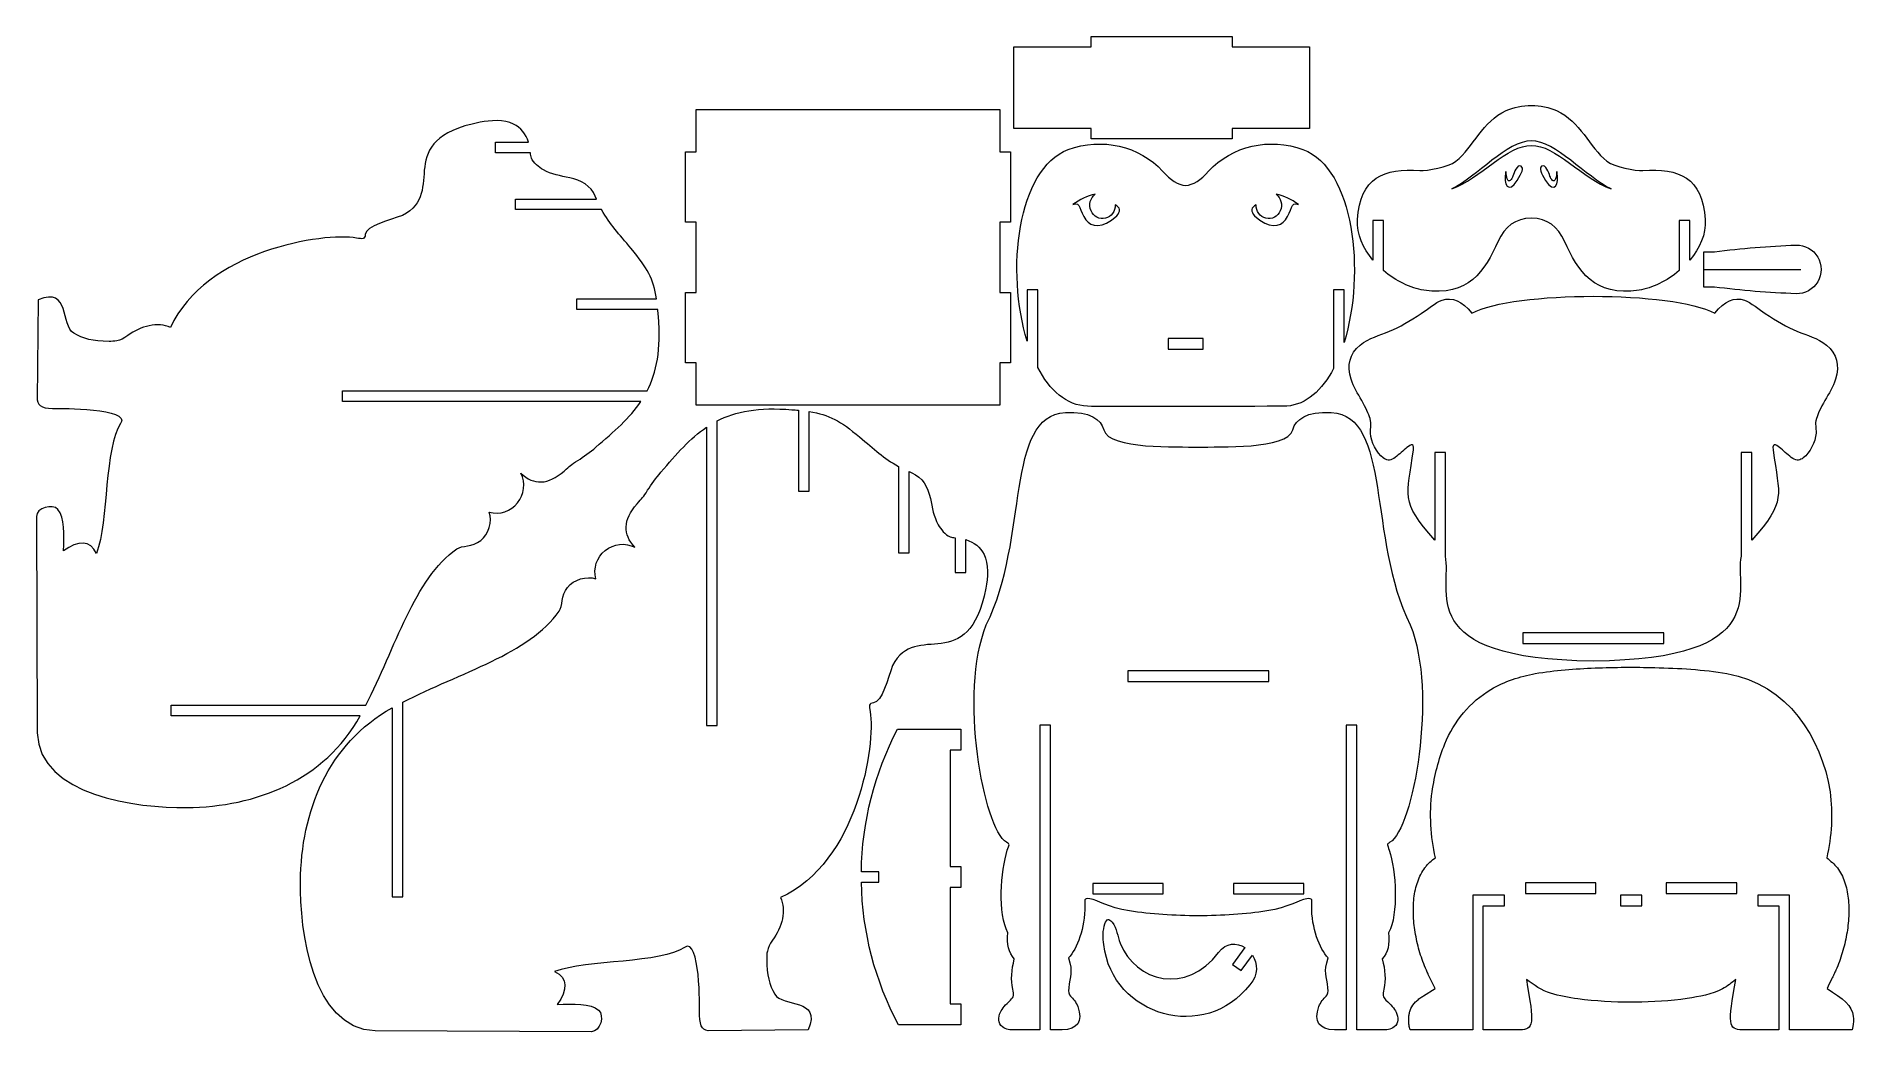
# Model space of a CAD drawing. Header units: millimetres. Extents: x -258 to 258, y -135 to 151.
import ezdxf

# ---------------------------------------------------------------- set-up
doc = ezdxf.new("R2010")
doc.units = ezdxf.units.MM
doc.header["$MEASUREMENT"] = 0
doc.layers.add('Camada 1', color=7, linetype='Continuous')

msp = doc.modelspace()

# ---------------------------------------------------------------- linework, layer by layer
at = {"layer": 'Camada 1', "color": 250, "lineweight": 20}
for points, knots in [([(41.5484, 122.0478), (41.5484, 122.0478), (81.5484, 122.0478), (81.5484, 122.0478), (81.5484, 122.0478), (81.5484, 122.0478), (81.5484, 125.0478), (81.5484, 125.0478), (81.5484, 125.0478), (81.5484, 125.0478), (103.5484, 125.0478), (103.5484, 125.0478), (103.5484, 125.0478), (103.5484, 125.0478), (103.5484, 148.2075), (103.5484, 148.2075), (103.5484, 148.2075), (103.5484, 148.2075), (81.5484, 148.2075), (81.5484, 148.2075), (81.5484, 148.2075), (81.5484, 148.2075), (81.5484, 151.2075), (81.5484, 151.2075), (81.5484, 151.2075), (81.5484, 151.2075), (41.5484, 151.2075), (41.5484, 151.2075), (41.5484, 151.2075), (41.5484, 151.2075), (41.5484, 148.2075), (41.5484, 148.2075), (41.5484, 148.2075), (41.5484, 148.2075), (19.5484, 148.2075), (19.5484, 148.2075), (19.5484, 148.2075), (19.5484, 148.2075), (19.5484, 125.0478), (19.5484, 125.0478), (19.5484, 125.0478), (19.5484, 125.0478), (41.5484, 125.0478), (41.5484, 125.0478), (41.5484, 125.0478), (41.5484, 125.0478), (41.5484, 122.0478), (41.5484, 122.0478)], [0, 0, 0, 0, 0.07692308, 0.07692308, 0.07692308, 0.07692308, 0.15384615, 0.15384615, 0.15384615, 0.15384615, 0.23076923, 0.23076923, 0.23076923, 0.23076923, 0.30769231, 0.30769231, 0.30769231, 0.30769231, 0.38461538, 0.38461538, 0.38461538, 0.38461538, 0.46153846, 0.46153846, 0.46153846, 0.46153846, 0.53846154, 0.53846154, 0.53846154, 0.53846154, 0.61538462, 0.61538462, 0.61538462, 0.61538462, 0.69230769, 0.69230769, 0.69230769, 0.69230769, 0.76923077, 0.76923077, 0.76923077, 0.76923077, 0.84615385, 0.84615385, 0.84615385, 0.84615385, 1, 1, 1, 1]), ([(-70.647, 98.4143), (-70.647, 98.4143), (-70.647, 78.4143), (-70.647, 78.4143), (-70.647, 78.4143), (-70.647, 78.4143), (-73.647, 78.4143), (-73.647, 78.4143), (-73.647, 78.4143), (-73.647, 78.4143), (-73.647, 58.4143), (-73.647, 58.4143), (-73.647, 58.4143), (-73.647, 58.4143), (-70.647, 58.4143), (-70.647, 58.4143), (-70.647, 58.4143), (-70.647, 58.4143), (-70.647, 46.4143), (-70.647, 46.4143), (-70.647, 46.4143), (-70.647, 46.4143), (15.6348, 46.4143), (15.6348, 46.4143), (15.6348, 46.4143), (15.6348, 46.4143), (15.6348, 58.4143), (15.6348, 58.4143), (15.6348, 58.4143), (15.6348, 58.4143), (18.6348, 58.4143), (18.6348, 58.4143), (18.6348, 58.4143), (18.6348, 58.4143), (18.6348, 78.4143), (18.6348, 78.4143), (18.6348, 78.4143), (18.6348, 78.4143), (15.6348, 78.4143), (15.6348, 78.4143), (15.6348, 78.4143), (15.6348, 78.4143), (15.6348, 98.4143), (15.6348, 98.4143), (15.6348, 98.4143), (15.6348, 98.4143), (18.6348, 98.4143), (18.6348, 98.4143), (18.6348, 98.4143), (18.6348, 98.4143), (18.6348, 118.4143), (18.6348, 118.4143), (18.6348, 118.4143), (18.6348, 118.4143), (15.6348, 118.4143), (15.6348, 118.4143), (15.6348, 118.4143), (15.6348, 118.4143), (15.6348, 130.4143), (15.6348, 130.4143), (15.6348, 130.4143), (15.6348, 130.4143), (-70.647, 130.4143), (-70.647, 130.4143), (-70.647, 130.4143), (-70.647, 130.4143), (-70.647, 118.4143), (-70.647, 118.4143), (-70.647, 118.4143), (-70.647, 118.4143), (-73.647, 118.4143), (-73.647, 118.4143), (-73.647, 118.4143), (-73.647, 118.4143), (-73.647, 98.4143), (-73.647, 98.4143), (-73.647, 98.4143), (-73.647, 98.4143), (-70.647, 98.4143), (-70.647, 98.4143)], [0, 0, 0, 0, 0.04761905, 0.04761905, 0.04761905, 0.04761905, 0.0952381, 0.0952381, 0.0952381, 0.0952381, 0.14285714, 0.14285714, 0.14285714, 0.14285714, 0.19047619, 0.19047619, 0.19047619, 0.19047619, 0.23809524, 0.23809524, 0.23809524, 0.23809524, 0.28571429, 0.28571429, 0.28571429, 0.28571429, 0.33333333, 0.33333333, 0.33333333, 0.33333333, 0.38095238, 0.38095238, 0.38095238, 0.38095238, 0.42857143, 0.42857143, 0.42857143, 0.42857143, 0.47619048, 0.47619048, 0.47619048, 0.47619048, 0.52380952, 0.52380952, 0.52380952, 0.52380952, 0.57142857, 0.57142857, 0.57142857, 0.57142857, 0.61904762, 0.61904762, 0.61904762, 0.61904762, 0.66666667, 0.66666667, 0.66666667, 0.66666667, 0.71428571, 0.71428571, 0.71428571, 0.71428571, 0.76190476, 0.76190476, 0.76190476, 0.76190476, 0.80952381, 0.80952381, 0.80952381, 0.80952381, 0.85714286, 0.85714286, 0.85714286, 0.85714286, 0.9047619, 0.9047619, 0.9047619, 0.9047619, 1, 1, 1, 1]), ([(208.5808, 84.6631), (208.5808, 84.6631), (208.5808, 98.9212), (208.5808, 98.9212), (208.5808, 98.9212), (208.5808, 98.9212), (211.5808, 98.9212), (211.5808, 98.9212), (211.5808, 98.9212), (211.5808, 98.9212), (211.5808, 87.6481), (211.5808, 87.6481), (211.5808, 87.6481), (214.3949, 90.9675), (216.209, 94.9645), (215.9439, 99.1467), (215.9439, 99.1467), (215.2478, 111.1138), (208.4194, 113.8476), (198.2237, 113.1318), (198.2237, 113.1318), (196.132, 112.985), (190.2092, 113.9996), (188.0406, 115.7263), (188.0406, 115.7263), (182.9799, 119.756), (180.4935, 127.0504), (173.7596, 130.1174), (173.7596, 130.1174), (171.6387, 131.0835), (169.1066, 131.5642), (166.5776, 131.5532), (166.5776, 131.5532), (164.0486, 131.5642), (161.5165, 131.0835), (159.3956, 130.1174), (159.3956, 130.1174), (152.6617, 127.0504), (150.1753, 119.756), (145.1146, 115.7263), (145.1146, 115.7263), (142.946, 113.9996), (137.0232, 112.985), (134.9315, 113.1318), (134.9315, 113.1318), (124.7358, 113.8476), (117.9074, 111.1138), (117.2113, 99.1467), (117.2113, 99.1467), (116.9462, 94.9643), (118.7605, 90.9672), (121.5748, 87.6476), (121.5748, 87.6476), (121.5748, 87.6476), (121.5748, 98.9212), (121.5748, 98.9212), (121.5748, 98.9212), (121.5748, 98.9212), (124.5748, 98.9212), (124.5748, 98.9212), (124.5748, 98.9212), (124.5748, 98.9212), (124.5748, 84.6628), (124.5748, 84.6628), (124.5748, 84.6628), (128.0831, 81.6954), (132.3074, 79.6469), (136.005, 79.0841), (136.005, 79.0841), (148.7216, 77.1485), (153.3063, 84.5135), (157.1625, 93.0066), (157.1625, 93.0066), (159.0535, 97.1715), (162.0457, 99.5034), (166.5776, 99.5414), (166.5776, 99.5414), (171.1095, 99.5034), (174.1017, 97.1715), (175.9927, 93.0066), (175.9927, 93.0066), (179.8489, 84.5135), (184.4336, 77.1485), (197.1502, 79.0841), (197.1502, 79.0841), (200.8479, 79.647), (205.0724, 81.6956), (208.5808, 84.6631)], [0, 0, 0, 0, 0.04347826, 0.04347826, 0.04347826, 0.04347826, 0.08695652, 0.08695652, 0.08695652, 0.08695652, 0.13043478, 0.13043478, 0.13043478, 0.13043478, 0.17391304, 0.17391304, 0.17391304, 0.17391304, 0.2173913, 0.2173913, 0.2173913, 0.2173913, 0.26086957, 0.26086957, 0.26086957, 0.26086957, 0.30434783, 0.30434783, 0.30434783, 0.30434783, 0.34782609, 0.34782609, 0.34782609, 0.34782609, 0.39130435, 0.39130435, 0.39130435, 0.39130435, 0.43478261, 0.43478261, 0.43478261, 0.43478261, 0.47826087, 0.47826087, 0.47826087, 0.47826087, 0.52173913, 0.52173913, 0.52173913, 0.52173913, 0.56521739, 0.56521739, 0.56521739, 0.56521739, 0.60869565, 0.60869565, 0.60869565, 0.60869565, 0.65217391, 0.65217391, 0.65217391, 0.65217391, 0.69565217, 0.69565217, 0.69565217, 0.69565217, 0.73913043, 0.73913043, 0.73913043, 0.73913043, 0.7826087, 0.7826087, 0.7826087, 0.7826087, 0.82608696, 0.82608696, 0.82608696, 0.82608696, 0.86956522, 0.86956522, 0.86956522, 0.86956522, 0.91304348, 0.91304348, 0.91304348, 0.91304348, 1, 1, 1, 1]), ([(-122.0157, 101.978), (-122.0157, 101.978), (-97.4995, 101.978), (-97.4995, 101.978), (-97.4995, 101.978), (-95.143, 97.6561), (-92.6234, 95.1612), (-89.1088, 90.9193), (-89.1088, 90.9193), (-84.5509, 85.4181), (-82.8219, 82.3484), (-81.926, 76.6146), (-81.926, 76.6146), (-81.926, 76.6146), (-104.5531, 76.6146), (-104.5531, 76.6146), (-104.5531, 76.6146), (-104.5531, 76.6146), (-104.5531, 73.6146), (-104.5531, 73.6146), (-104.5531, 73.6146), (-104.5531, 73.6146), (-81.5495, 73.6146), (-81.5495, 73.6146), (-81.5495, 73.6146), (-81.487, 72.9966), (-81.4289, 72.3492), (-81.3736, 71.6684), (-81.3736, 71.6684), (-80.6091, 62.2642), (-81.8674, 55.7358), (-84.5852, 50.4549), (-84.5852, 50.4549), (-84.5852, 50.4549), (-171.14, 50.4549), (-171.14, 50.4549), (-171.14, 50.4549), (-171.14, 50.4549), (-171.14, 47.4549), (-171.14, 47.4549), (-171.14, 47.4549), (-171.14, 47.4549), (-86.3649, 47.4549), (-86.3649, 47.4549), (-86.3649, 47.4549), (-89.5316, 42.7615), (-93.9602, 38.9343), (-99.1406, 34.4988), (-99.1406, 34.4988), (-100.8036, 33.075), (-102.6109, 31.7557), (-104.272, 30.7339), (-104.272, 30.7339), (-106.2984, 29.4872), (-106.4093, 29.1909), (-108.1343, 27.7085), (-108.1343, 27.7085), (-112.7141, 23.7731), (-116.8147, 23.5778), (-120.4357, 27.1239), (-120.4357, 27.1239), (-119.0762, 24.3629), (-119.4439, 21.0576), (-121.376, 18.6672), (-121.376, 18.6672), (-123.308, 16.277), (-126.4497, 15.2398), (-129.4143, 16.0146), (-129.4143, 16.0146), (-128.5304, 13.4204), (-129.6148, 9.7067), (-131.8482, 7.9617), (-131.8482, 7.9617), (-134.2113, 6.1152), (-137.1318, 6.643), (-138.621, 5.5968), (-138.621, 5.5968), (-150.7205, -2.9039), (-156.0651, -22.4613), (-164.4799, -38.8267), (-164.4799, -38.8267), (-164.4799, -38.8267), (-219.7388, -38.8267), (-219.7388, -38.8267), (-219.7388, -38.8267), (-219.7388, -38.8267), (-219.7388, -41.8267), (-219.7388, -41.8267), (-219.7388, -41.8267), (-219.7388, -41.8267), (-166.0806, -41.8267), (-166.0806, -41.8267), (-166.0806, -41.8267), (-176.2903, -60.2236), (-195.6259, -67.6797), (-215.3845, -67.8848), (-215.3845, -67.8848), (-229.3822, -68.03), (-257.0422, -64.7686), (-257.8721, -46.658), (-257.8721, -46.658), (-257.8721, -46.658), (-258.0737, 14.7965), (-258.0737, 14.7965), (-258.0737, 14.7965), (-258.0469, 17.3353), (-253.474, 18.4983), (-251.9841, 16.8078), (-251.9841, 16.8078), (-250.0355, 14.5966), (-250.0872, 9.4441), (-250.3984, 5.0699), (-250.3984, 5.0699), (-246.2061, 7.9853), (-242.7547, 8.2259), (-240.953, 4.2683), (-240.953, 4.2683), (-237.6399, 13.5568), (-238.6847, 34.6722), (-234.126, 41.1859), (-234.126, 41.1859), (-230.9632, 45.7052), (-251.944, 45.4955), (-252.0643, 45.4994), (-252.0643, 45.4994), (-256.0937, 45.3782), (-257.6062, 46.0501), (-257.7946, 47.915), (-257.7946, 47.915), (-257.7946, 47.915), (-257.5472, 76.3718), (-257.5472, 76.3718), (-257.5472, 76.3718), (-248.366, 80.2115), (-251.1618, 69), (-247.4287, 66.8589), (-247.4287, 66.8589), (-244.7337, 65.3133), (-242.1958, 64.5194), (-237.3459, 64.5489), (-237.3459, 64.5489), (-236.2614, 64.5555), (-234.3724, 64.4799), (-232.1117, 66.1775), (-232.1117, 66.1775), (-228.5114, 68.8809), (-223.4784, 70.2612), (-219.9748, 68.447), (-219.9748, 68.447), (-210.0702, 90.4278), (-176.2474, 95.5835), (-167.1779, 93.911), (-167.1779, 93.911), (-165.3782, 93.5791), (-164.7584, 93.5593), (-164.6399, 94.9189), (-164.6399, 94.9189), (-164.4342, 97.2838), (-157.6745, 99.0684), (-154.0558, 100.3035), (-154.0558, 100.3035), (-141.1384, 106.8867), (-157.5006, 121.788), (-132.0539, 126.7929), (-132.0539, 126.7929), (-129.1393, 127.3661), (-125.2381, 127.6178), (-122.5013, 126.2711), (-122.5013, 126.2711), (-120.4354, 125.2546), (-119.033, 123.478), (-118.2962, 121.1087), (-118.2962, 121.1087), (-118.2962, 121.1087), (-127.6643, 121.1087), (-127.6643, 121.1087), (-127.6643, 121.1087), (-127.6643, 121.1087), (-127.6643, 118.1087), (-127.6643, 118.1087), (-127.6643, 118.1087), (-127.6643, 118.1087), (-117.7423, 118.1087), (-117.7423, 118.1087), (-117.7423, 118.1087), (-117.6866, 117.579), (-117.6256, 117.1085), (-117.4586, 116.6414), (-117.4586, 116.6414), (-116.9571, 115.2378), (-115.3143, 113.9827), (-114.0542, 113.2689), (-114.0542, 113.2689), (-111.7512, 111.9643), (-109.224, 111.5934), (-106.5676, 111.0339), (-106.5676, 111.0339), (-103.3312, 110.3523), (-100.578, 108.7604), (-99.3113, 105.7638), (-99.3113, 105.7638), (-99.3113, 105.7638), (-98.9713, 104.978), (-98.9713, 104.978), (-98.9713, 104.978), (-98.9713, 104.978), (-122.0157, 104.978), (-122.0157, 104.978), (-122.0157, 104.978), (-122.0157, 104.978), (-122.0157, 101.978), (-122.0157, 101.978)], [0, 0, 0, 0, 0.01851852, 0.01851852, 0.01851852, 0.01851852, 0.03703704, 0.03703704, 0.03703704, 0.03703704, 0.05555556, 0.05555556, 0.05555556, 0.05555556, 0.07407407, 0.07407407, 0.07407407, 0.07407407, 0.09259259, 0.09259259, 0.09259259, 0.09259259, 0.11111111, 0.11111111, 0.11111111, 0.11111111, 0.12962963, 0.12962963, 0.12962963, 0.12962963, 0.14814815, 0.14814815, 0.14814815, 0.14814815, 0.16666667, 0.16666667, 0.16666667, 0.16666667, 0.18518519, 0.18518519, 0.18518519, 0.18518519, 0.2037037, 0.2037037, 0.2037037, 0.2037037, 0.22222222, 0.22222222, 0.22222222, 0.22222222, 0.24074074, 0.24074074, 0.24074074, 0.24074074, 0.25925926, 0.25925926, 0.25925926, 0.25925926, 0.27777778, 0.27777778, 0.27777778, 0.27777778, 0.2962963, 0.2962963, 0.2962963, 0.2962963, 0.31481481, 0.31481481, 0.31481481, 0.31481481, 0.33333333, 0.33333333, 0.33333333, 0.33333333, 0.35185185, 0.35185185, 0.35185185, 0.35185185, 0.37037037, 0.37037037, 0.37037037, 0.37037037, 0.38888889, 0.38888889, 0.38888889, 0.38888889, 0.40740741, 0.40740741, 0.40740741, 0.40740741, 0.42592593, 0.42592593, 0.42592593, 0.42592593, 0.44444444, 0.44444444, 0.44444444, 0.44444444, 0.46296296, 0.46296296, 0.46296296, 0.46296296, 0.48148148, 0.48148148, 0.48148148, 0.48148148, 0.5, 0.5, 0.5, 0.5, 0.51851852, 0.51851852, 0.51851852, 0.51851852, 0.53703704, 0.53703704, 0.53703704, 0.53703704, 0.55555556, 0.55555556, 0.55555556, 0.55555556, 0.57407407, 0.57407407, 0.57407407, 0.57407407, 0.59259259, 0.59259259, 0.59259259, 0.59259259, 0.61111111, 0.61111111, 0.61111111, 0.61111111, 0.62962963, 0.62962963, 0.62962963, 0.62962963, 0.64814815, 0.64814815, 0.64814815, 0.64814815, 0.66666667, 0.66666667, 0.66666667, 0.66666667, 0.68518519, 0.68518519, 0.68518519, 0.68518519, 0.7037037, 0.7037037, 0.7037037, 0.7037037, 0.72222222, 0.72222222, 0.72222222, 0.72222222, 0.74074074, 0.74074074, 0.74074074, 0.74074074, 0.75925926, 0.75925926, 0.75925926, 0.75925926, 0.77777778, 0.77777778, 0.77777778, 0.77777778, 0.7962963, 0.7962963, 0.7962963, 0.7962963, 0.81481481, 0.81481481, 0.81481481, 0.81481481, 0.83333333, 0.83333333, 0.83333333, 0.83333333, 0.85185185, 0.85185185, 0.85185185, 0.85185185, 0.87037037, 0.87037037, 0.87037037, 0.87037037, 0.88888889, 0.88888889, 0.88888889, 0.88888889, 0.90740741, 0.90740741, 0.90740741, 0.90740741, 0.92592593, 0.92592593, 0.92592593, 0.92592593, 0.94444444, 0.94444444, 0.94444444, 0.94444444, 0.96296296, 0.96296296, 0.96296296, 0.96296296, 1, 1, 1, 1]), ([(26.3756, 79.188), (26.3756, 79.188), (26.3756, 57.1702), (26.3756, 57.1702), (26.3756, 57.1702), (29.7409, 50.6854), (34.4933, 46.3373), (40.515, 46.1143), (40.515, 46.1143), (43.717, 45.9958), (95.5548, 46.0541), (97.0774, 46.1598), (97.0774, 46.1598), (102.7049, 46.5503), (107.1737, 50.6977), (110.3819, 56.8451), (110.3819, 56.8451), (110.3819, 56.8451), (110.3819, 79.188), (110.3819, 79.188), (110.3819, 79.188), (110.3819, 79.188), (113.3819, 79.188), (113.3819, 79.188), (113.3819, 79.188), (113.3819, 79.188), (113.3819, 64.277), (113.3819, 64.277), (113.3819, 64.277), (119.4879, 84.0544), (116.2522, 113.6188), (101.7064, 119.0385), (101.7064, 119.0385), (92.278, 122.5516), (81.4684, 120.0822), (74.9077, 112.9155), (74.9077, 112.9155), (72.6856, 110.371), (70.5092, 109.0148), (68.3783, 108.8465), (68.3783, 108.8465), (66.2475, 109.0148), (64.071, 110.3709), (61.8489, 112.9153), (61.8489, 112.9153), (55.2879, 120.0818), (44.4786, 122.5507), (35.0501, 119.0373), (35.0501, 119.0373), (20.5043, 113.6171), (17.2693, 84.3878), (23.3756, 64.6185), (23.3756, 64.6185), (23.3756, 64.6185), (23.3756, 79.188), (23.3756, 79.188), (23.3756, 79.188), (23.3756, 79.188), (26.3756, 79.188), (26.3756, 79.188)], [0, 0, 0, 0, 0.0625, 0.0625, 0.0625, 0.0625, 0.125, 0.125, 0.125, 0.125, 0.1875, 0.1875, 0.1875, 0.1875, 0.25, 0.25, 0.25, 0.25, 0.3125, 0.3125, 0.3125, 0.3125, 0.375, 0.375, 0.375, 0.375, 0.4375, 0.4375, 0.4375, 0.4375, 0.5, 0.5, 0.5, 0.5, 0.5625, 0.5625, 0.5625, 0.5625, 0.625, 0.625, 0.625, 0.625, 0.6875, 0.6875, 0.6875, 0.6875, 0.75, 0.75, 0.75, 0.75, 0.8125, 0.8125, 0.8125, 0.8125, 0.875, 0.875, 0.875, 0.875, 1, 1, 1, 1]), ([(189.2129, 107.8858), (181.2774, 110.7302), (173.2115, 120.4427), (166.5776, 120.2047), (166.5776, 120.2047), (159.9437, 120.4427), (151.8778, 110.7302), (143.9423, 107.8858), (143.9423, 107.8858), (151.0831, 111.2388), (159.7431, 121.5963), (166.5776, 121.4798), (166.5776, 121.4798), (173.4121, 121.5963), (182.0721, 111.2388), (189.2129, 107.8858)], [0, 0, 0, 0, 0.2, 0.2, 0.2, 0.2, 0.4, 0.4, 0.4, 0.4, 0.6, 0.6, 0.6, 0.6, 1, 1, 1, 1]), ([(163.6834, 114.3391), (164.4503, 113.7425), (163.9308, 112.4833), (162.5686, 110.2918), (162.5686, 110.2918), (160.108, 106.241), (158.4607, 109.1408), (159.3614, 112.8022), (159.3614, 112.8022), (159.4069, 111.9312), (159.5211, 111.236), (159.6897, 110.7607), (159.6897, 110.7607), (160.219, 109.2671), (161.0021, 110.7038), (161.3234, 111.5213), (161.3234, 111.5213), (161.6556, 112.3667), (162.4817, 114.9814), (163.6834, 114.3391)], [0, 0, 0, 0, 0.16666667, 0.16666667, 0.16666667, 0.16666667, 0.33333333, 0.33333333, 0.33333333, 0.33333333, 0.5, 0.5, 0.5, 0.5, 0.66666667, 0.66666667, 0.66666667, 0.66666667, 1, 1, 1, 1]), ([(173.7938, 112.8022), (174.6945, 109.1408), (173.0472, 106.241), (170.5866, 110.2918), (170.5866, 110.2918), (169.2244, 112.4833), (168.7049, 113.7425), (169.4718, 114.3391), (169.4718, 114.3391), (170.6735, 114.9814), (171.4996, 112.3667), (171.8318, 111.5213), (171.8318, 111.5213), (172.1531, 110.7038), (172.9362, 109.2671), (173.4655, 110.7607), (173.4655, 110.7607), (173.6341, 111.236), (173.7483, 111.9312), (173.7938, 112.8022)], [0, 0, 0, 0, 0.16666667, 0.16666667, 0.16666667, 0.16666667, 0.33333333, 0.33333333, 0.33333333, 0.33333333, 0.5, 0.5, 0.5, 0.5, 0.66666667, 0.66666667, 0.66666667, 0.66666667, 1, 1, 1, 1]), ([(48.789, 100.1979), (44.7591, 96.2947), (41.5037, 97.1384), (40.0486, 99.0894), (40.0486, 99.0894), (38.0937, 101.7101), (38.6454, 104.3326), (36.3564, 103.4226), (36.3564, 103.4226), (38.2838, 104.8837), (40.3858, 105.8699), (42.6621, 106.3809), (42.6621, 106.3809), (41.2811, 105.3059), (40.796, 103.3351), (41.5032, 101.6683), (41.5032, 101.6683), (42.2103, 100.0015), (43.9135, 99.1001), (45.5757, 99.5129), (45.5757, 99.5129), (47.238, 99.9258), (48.3994, 101.5384), (48.3529, 103.3692), (48.3529, 103.3692), (49.8236, 102.5711), (49.969, 101.514), (48.789, 100.1979)], [0, 0, 0, 0, 0.125, 0.125, 0.125, 0.125, 0.25, 0.25, 0.25, 0.25, 0.375, 0.375, 0.375, 0.375, 0.5, 0.5, 0.5, 0.5, 0.625, 0.625, 0.625, 0.625, 0.75, 0.75, 0.75, 0.75, 1, 1, 1, 1]), ([(100.4006, 103.4241), (98.1116, 104.334), (98.6634, 101.7115), (96.7085, 99.0907), (96.7085, 99.0907), (95.2536, 97.14), (91.9983, 96.2957), (87.9681, 100.1989), (87.9681, 100.1989), (86.788, 101.5149), (86.9335, 102.572), (88.4042, 103.3703), (88.4042, 103.3703), (88.3577, 101.5394), (89.5186, 99.9268), (91.1814, 99.514), (91.1814, 99.514), (92.8437, 99.1012), (94.5468, 100.0028), (95.2538, 101.6696), (95.2538, 101.6696), (95.9609, 103.3365), (95.4762, 105.3072), (94.0948, 106.3821), (94.0948, 106.3821), (96.3712, 105.8712), (98.4732, 104.8852), (100.4006, 103.4241)], [0, 0, 0, 0, 0.125, 0.125, 0.125, 0.125, 0.25, 0.25, 0.25, 0.25, 0.375, 0.375, 0.375, 0.375, 0.5, 0.5, 0.5, 0.5, 0.625, 0.625, 0.625, 0.625, 0.75, 0.75, 0.75, 0.75, 1, 1, 1, 1]), ([(215.573, 89.9928), (215.573, 89.9928), (215.573, 79.9928), (215.573, 79.9928), (215.573, 79.9928), (215.573, 79.9928), (218.573, 79.9928), (218.573, 79.9928), (218.573, 79.9928), (226.2652, 78.9818), (234.0022, 78.3488), (241.7564, 78.096), (241.7564, 78.096), (244.274, 78.014), (246.6363, 79.3103), (247.9193, 81.4779), (247.9193, 81.4779), (249.2024, 83.6455), (249.2024, 86.3401), (247.9194, 88.5077), (247.9194, 88.5077), (246.6363, 90.6753), (244.2741, 91.9716), (241.7564, 91.8896), (241.7564, 91.8896), (234.0022, 91.6368), (226.2652, 91.0038), (218.573, 89.9928), (218.573, 89.9928), (218.573, 89.9928), (215.573, 89.9928), (215.573, 89.9928)], [0, 0, 0, 0, 0.11111111, 0.11111111, 0.11111111, 0.11111111, 0.22222222, 0.22222222, 0.22222222, 0.22222222, 0.33333333, 0.33333333, 0.33333333, 0.33333333, 0.44444444, 0.44444444, 0.44444444, 0.44444444, 0.55555556, 0.55555556, 0.55555556, 0.55555556, 0.66666667, 0.66666667, 0.66666667, 0.66666667, 0.77777778, 0.77777778, 0.77777778, 0.77777778, 1, 1, 1, 1]), ([(247.4386, 38.4833), (247.5231, 40.2044), (247.021, 40.8339), (247.5615, 42.6283), (247.5615, 42.6283), (247.9517, 43.9246), (248.7447, 45.6342), (249.9395, 47.7574), (249.9395, 47.7574), (251.0852, 49.7932), (252.2457, 51.5051), (252.9706, 53.8271), (252.9706, 53.8271), (254.2031, 57.7751), (253.3473, 60.9897), (250.4029, 63.4706), (250.4029, 63.4706), (247.7419, 65.7128), (245.0349, 66.0891), (242.0129, 67.4187), (242.0129, 67.4187), (239.1862, 68.6621), (236.1917, 70.3362), (233.0304, 72.439), (233.0304, 72.439), (231.2795, 73.6034), (228.954, 75.6175), (227.1013, 76.2528), (227.1013, 76.2528), (224.2276, 77.2384), (221.4148, 76.0162), (218.6627, 72.5856), (218.6627, 72.5856), (212.6301, 75.7633), (198.3951, 77.3525), (184.16, 77.3525), (184.16, 77.3525), (169.9249, 77.3525), (155.6899, 75.7633), (149.6572, 72.5856), (149.6572, 72.5856), (146.9052, 76.0162), (144.0923, 77.2384), (141.2187, 76.2528), (141.2187, 76.2528), (139.3661, 75.6175), (137.0405, 73.6034), (135.2896, 72.439), (135.2896, 72.439), (132.1282, 70.3362), (129.1338, 68.6621), (126.3071, 67.4187), (126.3071, 67.4187), (123.2851, 66.0891), (120.578, 65.7128), (117.9171, 63.4706), (117.9171, 63.4706), (114.9727, 60.9897), (114.1168, 57.7751), (115.3495, 53.8271), (115.3495, 53.8271), (116.0743, 51.5051), (117.2348, 49.7932), (118.3804, 47.7574), (118.3804, 47.7574), (119.5753, 45.6342), (120.3683, 43.9246), (120.7585, 42.6283), (120.7585, 42.6283), (121.2991, 40.8339), (120.7968, 40.2044), (120.8813, 38.4833), (120.8813, 38.4833), (121.0076, 35.9066), (122.6245, 32.9531), (124.5265, 31.4565), (124.5265, 31.4565), (125.3669, 30.7949), (126.3186, 30.5501), (127.4771, 31.2713), (127.4771, 31.2713), (128.7106, 32.0391), (129.7083, 33.2194), (130.8877, 34.1185), (130.8877, 34.1185), (131.7418, 34.7698), (133.4247, 36.2776), (133.0872, 33.7409), (133.0872, 33.7409), (131.328, 20.5262), (129.1111, 19.2677), (139.16, 8.088), (139.16, 8.088), (139.16, 8.088), (139.16, 32.9669), (139.16, 32.9669), (139.16, 32.9669), (139.16, 32.9669), (142.16, 32.9669), (142.16, 32.9669), (142.16, 32.9669), (142.16, 32.9669), (142.16, 3.5187), (142.16, 3.5187), (142.16, 3.5187), (144.2423, -5.9212), (132.5563, -25.8166), (184.16, -26.2534), (184.16, -26.2534), (235.762, -25.8166), (224.0785, -5.9223), (226.1599, 3.5178), (226.1599, 3.5178), (226.1599, 3.5178), (226.1599, 32.9669), (226.1599, 32.9669), (226.1599, 32.9669), (226.1599, 32.9669), (229.1599, 32.9669), (229.1599, 32.9669), (229.1599, 32.9669), (229.1599, 32.9669), (229.1599, 8.0879), (229.1599, 8.0879), (229.1599, 8.0879), (239.2089, 19.2677), (236.9921, 20.5261), (235.2328, 33.7409), (235.2328, 33.7409), (234.8952, 36.2776), (236.5784, 34.7698), (237.4323, 34.1185), (237.4323, 34.1185), (238.6117, 33.2194), (239.6093, 32.0391), (240.8429, 31.2713), (240.8429, 31.2713), (242.0014, 30.5501), (242.9531, 30.7949), (243.7935, 31.4565), (243.7935, 31.4565), (245.6955, 32.9531), (247.3124, 35.9066), (247.4386, 38.4833)], [0, 0, 0, 0, 0.02702703, 0.02702703, 0.02702703, 0.02702703, 0.05405405, 0.05405405, 0.05405405, 0.05405405, 0.08108108, 0.08108108, 0.08108108, 0.08108108, 0.10810811, 0.10810811, 0.10810811, 0.10810811, 0.13513514, 0.13513514, 0.13513514, 0.13513514, 0.16216216, 0.16216216, 0.16216216, 0.16216216, 0.18918919, 0.18918919, 0.18918919, 0.18918919, 0.21621622, 0.21621622, 0.21621622, 0.21621622, 0.24324324, 0.24324324, 0.24324324, 0.24324324, 0.27027027, 0.27027027, 0.27027027, 0.27027027, 0.2972973, 0.2972973, 0.2972973, 0.2972973, 0.32432432, 0.32432432, 0.32432432, 0.32432432, 0.35135135, 0.35135135, 0.35135135, 0.35135135, 0.37837838, 0.37837838, 0.37837838, 0.37837838, 0.40540541, 0.40540541, 0.40540541, 0.40540541, 0.43243243, 0.43243243, 0.43243243, 0.43243243, 0.45945946, 0.45945946, 0.45945946, 0.45945946, 0.48648649, 0.48648649, 0.48648649, 0.48648649, 0.51351351, 0.51351351, 0.51351351, 0.51351351, 0.54054054, 0.54054054, 0.54054054, 0.54054054, 0.56756757, 0.56756757, 0.56756757, 0.56756757, 0.59459459, 0.59459459, 0.59459459, 0.59459459, 0.62162162, 0.62162162, 0.62162162, 0.62162162, 0.64864865, 0.64864865, 0.64864865, 0.64864865, 0.67567568, 0.67567568, 0.67567568, 0.67567568, 0.7027027, 0.7027027, 0.7027027, 0.7027027, 0.72972973, 0.72972973, 0.72972973, 0.72972973, 0.75675676, 0.75675676, 0.75675676, 0.75675676, 0.78378378, 0.78378378, 0.78378378, 0.78378378, 0.81081081, 0.81081081, 0.81081081, 0.81081081, 0.83783784, 0.83783784, 0.83783784, 0.83783784, 0.86486486, 0.86486486, 0.86486486, 0.86486486, 0.89189189, 0.89189189, 0.89189189, 0.89189189, 0.91891892, 0.91891892, 0.91891892, 0.91891892, 0.94594595, 0.94594595, 0.94594595, 0.94594595, 1, 1, 1, 1]), ([(63.3784, 65.3466), (63.3784, 65.3466), (73.3783, 65.3466), (73.3783, 65.3466), (73.3783, 65.3466), (73.3783, 65.3466), (73.3783, 62.3466), (73.3783, 62.3466), (73.3783, 62.3466), (73.3783, 62.3466), (63.3784, 62.3466), (63.3784, 62.3466), (63.3784, 62.3466), (63.3784, 62.3466), (63.3784, 65.3466), (63.3784, 65.3466)], [0, 0, 0, 0, 0.2, 0.2, 0.2, 0.2, 0.4, 0.4, 0.4, 0.4, 0.6, 0.6, 0.6, 0.6, 1, 1, 1, 1]), ([(-13.1906, 4.5046), (-13.1906, 4.5046), (-13.1906, 29.0208), (-13.1906, 29.0208), (-13.1906, 29.0208), (-17.5125, 31.3773), (-20.0074, 33.8969), (-24.2493, 37.4115), (-24.2493, 37.4115), (-29.7505, 41.9694), (-32.8202, 43.6984), (-38.554, 44.5943), (-38.554, 44.5943), (-38.554, 44.5943), (-38.554, 21.9672), (-38.554, 21.9672), (-38.554, 21.9672), (-38.554, 21.9672), (-41.554, 21.9672), (-41.554, 21.9672), (-41.554, 21.9672), (-41.554, 21.9672), (-41.554, 44.9708), (-41.554, 44.9708), (-41.554, 44.9708), (-42.172, 45.0333), (-42.8194, 45.0914), (-43.5002, 45.1467), (-43.5002, 45.1467), (-52.9044, 45.9112), (-59.4328, 44.6529), (-64.7137, 41.9351), (-64.7137, 41.9351), (-64.7137, 41.9351), (-64.7137, -44.6197), (-64.7137, -44.6197), (-64.7137, -44.6197), (-64.7137, -44.6197), (-67.7137, -44.6197), (-67.7137, -44.6197), (-67.7137, -44.6197), (-67.7137, -44.6197), (-67.7137, 40.1554), (-67.7137, 40.1554), (-67.7137, 40.1554), (-72.4071, 36.9887), (-76.2343, 32.5601), (-80.6698, 27.3797), (-80.6698, 27.3797), (-82.0936, 25.7167), (-83.4129, 23.9094), (-84.4347, 22.2483), (-84.4347, 22.2483), (-85.6814, 20.2219), (-85.9777, 20.111), (-87.4601, 18.386), (-87.4601, 18.386), (-91.3955, 13.8062), (-91.5908, 9.7056), (-88.0447, 6.0846), (-88.0447, 6.0846), (-90.8057, 7.4441), (-94.111, 7.0764), (-96.5014, 5.1443), (-96.5014, 5.1443), (-98.8916, 3.2123), (-99.9288, 0.0706), (-99.154, -2.894), (-99.154, -2.894), (-101.7482, -2.0101), (-105.4619, -3.0945), (-107.2069, -5.3279), (-107.2069, -5.3279), (-109.0534, -7.691), (-108.5256, -10.6115), (-109.5718, -12.1007), (-109.5718, -12.1007), (-118.0725, -24.2002), (-137.6299, -29.5448), (-153.9953, -37.9596), (-153.9953, -37.9596), (-153.9953, -37.9596), (-153.9953, -93.2185), (-153.9953, -93.2185), (-153.9953, -93.2185), (-153.9953, -93.2185), (-156.9953, -93.2185), (-156.9953, -93.2185), (-156.9953, -93.2185), (-156.9953, -93.2185), (-156.9953, -39.5603), (-156.9953, -39.5603), (-156.9953, -39.5603), (-175.3922, -49.77), (-182.8483, -69.1056), (-183.0534, -88.8642), (-183.0534, -88.8642), (-183.1986, -102.8619), (-179.9372, -130.5219), (-161.8266, -131.3518), (-161.8266, -131.3518), (-161.8266, -131.3518), (-100.3721, -131.5534), (-100.3721, -131.5534), (-100.3721, -131.5534), (-97.8333, -131.5266), (-96.6703, -126.9537), (-98.3608, -125.4638), (-98.3608, -125.4638), (-100.572, -123.5152), (-105.7245, -123.5669), (-110.0987, -123.8781), (-110.0987, -123.8781), (-107.1833, -119.6858), (-106.9427, -116.2344), (-110.9003, -114.4327), (-110.9003, -114.4327), (-101.6118, -111.1196), (-80.4964, -112.1644), (-73.9827, -107.6057), (-73.9827, -107.6057), (-69.4634, -104.4429), (-69.6731, -125.4237), (-69.6692, -125.544), (-69.6692, -125.544), (-69.7904, -129.5734), (-69.1185, -131.0859), (-67.2536, -131.2743), (-67.2536, -131.2743), (-67.2536, -131.2743), (-38.7968, -131.0269), (-38.7968, -131.0269), (-38.7968, -131.0269), (-34.9571, -121.8457), (-46.1686, -124.6415), (-48.3097, -120.9084), (-48.3097, -120.9084), (-49.8553, -118.2134), (-50.6492, -115.6755), (-50.6197, -110.8256), (-50.6197, -110.8256), (-50.6131, -109.7411), (-50.6887, -107.8521), (-48.9911, -105.5914), (-48.9911, -105.5914), (-46.2877, -101.9911), (-44.9074, -96.9581), (-46.7216, -93.4545), (-46.7216, -93.4545), (-24.7408, -83.5499), (-19.5851, -49.7271), (-21.2576, -40.6576), (-21.2576, -40.6576), (-21.5895, -38.8579), (-21.6093, -38.2381), (-20.2497, -38.1196), (-20.2497, -38.1196), (-17.8848, -37.9139), (-16.1002, -31.1542), (-14.8651, -27.5355), (-14.8651, -27.5355), (-8.2819, -14.6181), (6.6194, -30.9803), (11.6243, -5.5336), (11.6243, -5.5336), (12.1975, -2.619), (12.4492, 1.2822), (11.1025, 4.019), (11.1025, 4.019), (10.086, 6.0849), (8.3094, 7.4873), (5.9401, 8.2241), (5.9401, 8.2241), (5.9401, 8.2241), (5.9401, -1.144), (5.9401, -1.144), (5.9401, -1.144), (5.9401, -1.144), (2.9401, -1.144), (2.9401, -1.144), (2.9401, -1.144), (2.9401, -1.144), (2.9401, 8.778), (2.9401, 8.778), (2.9401, 8.778), (2.4104, 8.8337), (1.9399, 8.8947), (1.4728, 9.0617), (1.4728, 9.0617), (0.0692, 9.5632), (-1.1859, 11.206), (-1.8997, 12.4661), (-1.8997, 12.4661), (-3.2043, 14.7691), (-3.5752, 17.2963), (-4.1347, 19.9527), (-4.1347, 19.9527), (-4.8163, 23.1891), (-6.4082, 25.9423), (-9.4048, 27.209), (-9.4048, 27.209), (-9.4048, 27.209), (-10.1906, 27.549), (-10.1906, 27.549), (-10.1906, 27.549), (-10.1906, 27.549), (-10.1906, 4.5046), (-10.1906, 4.5046), (-10.1906, 4.5046), (-10.1906, 4.5046), (-13.1906, 4.5046), (-13.1906, 4.5046)], [0, 0, 0, 0, 0.01851852, 0.01851852, 0.01851852, 0.01851852, 0.03703704, 0.03703704, 0.03703704, 0.03703704, 0.05555556, 0.05555556, 0.05555556, 0.05555556, 0.07407407, 0.07407407, 0.07407407, 0.07407407, 0.09259259, 0.09259259, 0.09259259, 0.09259259, 0.11111111, 0.11111111, 0.11111111, 0.11111111, 0.12962963, 0.12962963, 0.12962963, 0.12962963, 0.14814815, 0.14814815, 0.14814815, 0.14814815, 0.16666667, 0.16666667, 0.16666667, 0.16666667, 0.18518519, 0.18518519, 0.18518519, 0.18518519, 0.2037037, 0.2037037, 0.2037037, 0.2037037, 0.22222222, 0.22222222, 0.22222222, 0.22222222, 0.24074074, 0.24074074, 0.24074074, 0.24074074, 0.25925926, 0.25925926, 0.25925926, 0.25925926, 0.27777778, 0.27777778, 0.27777778, 0.27777778, 0.2962963, 0.2962963, 0.2962963, 0.2962963, 0.31481481, 0.31481481, 0.31481481, 0.31481481, 0.33333333, 0.33333333, 0.33333333, 0.33333333, 0.35185185, 0.35185185, 0.35185185, 0.35185185, 0.37037037, 0.37037037, 0.37037037, 0.37037037, 0.38888889, 0.38888889, 0.38888889, 0.38888889, 0.40740741, 0.40740741, 0.40740741, 0.40740741, 0.42592593, 0.42592593, 0.42592593, 0.42592593, 0.44444444, 0.44444444, 0.44444444, 0.44444444, 0.46296296, 0.46296296, 0.46296296, 0.46296296, 0.48148148, 0.48148148, 0.48148148, 0.48148148, 0.5, 0.5, 0.5, 0.5, 0.51851852, 0.51851852, 0.51851852, 0.51851852, 0.53703704, 0.53703704, 0.53703704, 0.53703704, 0.55555556, 0.55555556, 0.55555556, 0.55555556, 0.57407407, 0.57407407, 0.57407407, 0.57407407, 0.59259259, 0.59259259, 0.59259259, 0.59259259, 0.61111111, 0.61111111, 0.61111111, 0.61111111, 0.62962963, 0.62962963, 0.62962963, 0.62962963, 0.64814815, 0.64814815, 0.64814815, 0.64814815, 0.66666667, 0.66666667, 0.66666667, 0.66666667, 0.68518519, 0.68518519, 0.68518519, 0.68518519, 0.7037037, 0.7037037, 0.7037037, 0.7037037, 0.72222222, 0.72222222, 0.72222222, 0.72222222, 0.74074074, 0.74074074, 0.74074074, 0.74074074, 0.75925926, 0.75925926, 0.75925926, 0.75925926, 0.77777778, 0.77777778, 0.77777778, 0.77777778, 0.7962963, 0.7962963, 0.7962963, 0.7962963, 0.81481481, 0.81481481, 0.81481481, 0.81481481, 0.83333333, 0.83333333, 0.83333333, 0.83333333, 0.85185185, 0.85185185, 0.85185185, 0.85185185, 0.87037037, 0.87037037, 0.87037037, 0.87037037, 0.88888889, 0.88888889, 0.88888889, 0.88888889, 0.90740741, 0.90740741, 0.90740741, 0.90740741, 0.92592593, 0.92592593, 0.92592593, 0.92592593, 0.94444444, 0.94444444, 0.94444444, 0.94444444, 0.96296296, 0.96296296, 0.96296296, 0.96296296, 1, 1, 1, 1]), ([(132.1923, -16.0191), (119.9025, 8.6746), (127.0258, 43.3294), (109.7374, 44.3367), (109.7374, 44.3367), (102.6991, 44.7468), (99.6307, 42.3999), (98.8165, 39.4402), (98.8165, 39.4402), (97.2194, 33.635), (77.7719, 34.8372), (71.9708, 34.4535), (71.9708, 34.4535), (66.1697, 34.8372), (46.7222, 33.635), (45.1251, 39.4402), (45.1251, 39.4402), (44.3109, 42.3999), (41.2424, 44.7468), (34.2041, 44.3367), (34.2041, 44.3367), (16.9157, 43.3294), (24.039, 8.6746), (11.7492, -16.0191), (11.7492, -16.0191), (3.8966, -35.2523), (10.9627, -73.9669), (17.5246, -77.7511), (17.5246, -77.7511), (18.5924, -78.3668), (18.2703, -78.3422), (17.723, -80.0273), (17.723, -80.0273), (15.8316, -85.8507), (15.0158, -98.2069), (17.9035, -103.433), (17.9035, -103.433), (17.5394, -106.6722), (18.1419, -109.1613), (19.7114, -110.9007), (19.7114, -110.9007), (18.9206, -113.9864), (18.6532, -116.8709), (19.2883, -119.4687), (19.2883, -119.4687), (19.67, -121.0297), (19.5381, -121.7786), (18.6629, -122.5601), (18.6629, -122.5601), (17.2151, -123.853), (16.2779, -124.9952), (15.7657, -126.0415), (15.7657, -126.0415), (15.0778, -127.4466), (14.9829, -129.1499), (16.3271, -130.1746), (16.3271, -130.1746), (17.3627, -130.964), (18.5293, -131.0585), (19.727, -131.0632), (19.727, -131.0632), (19.727, -131.0632), (26.9708, -131.0612), (26.9708, -131.0612), (26.9708, -131.0612), (26.9708, -131.0612), (26.9708, -44.4898), (26.9708, -44.4898), (26.9708, -44.4898), (26.9708, -44.4898), (29.9708, -44.4898), (29.9708, -44.4898), (29.9708, -44.4898), (29.9708, -44.4898), (29.9708, -131.0612), (29.9708, -131.0612), (29.9708, -131.0612), (29.9708, -131.0612), (33.312, -131.0585), (33.312, -131.0585), (33.312, -131.0585), (37.6937, -130.9382), (39.1781, -128.6629), (37.7654, -124.3846), (37.7654, -124.3846), (37.1761, -123.1638), (36.4675, -122.1884), (35.6395, -121.4582), (35.6395, -121.4582), (35.1991, -121.0236), (35.0381, -120.2488), (35.1572, -119.135), (35.1572, -119.135), (35.5389, -115.5645), (36.4063, -114.7828), (35.1227, -110.5804), (35.1227, -110.5804), (37.5028, -108.0249), (39.8147, -102.1258), (39.7698, -95.7597), (39.7698, -95.7597), (39.7598, -94.3447), (39.321, -93.4961), (41.1424, -93.81), (41.1424, -93.81), (43.7005, -94.2509), (46.165, -96.2409), (52.4591, -97.2255), (52.4591, -97.2255), (58.473, -98.166), (65.2219, -98.6362), (71.9708, -98.6362), (71.9708, -98.6362), (78.7197, -98.6362), (85.4686, -98.166), (91.4825, -97.2255), (91.4825, -97.2255), (97.7766, -96.2409), (100.2411, -94.2509), (102.7991, -93.81), (102.7991, -93.81), (104.6205, -93.4961), (104.1817, -94.3447), (104.1717, -95.7597), (104.1717, -95.7597), (104.1268, -102.1258), (106.4387, -108.0249), (108.8188, -110.5804), (108.8188, -110.5804), (107.5352, -114.7828), (108.4026, -115.5645), (108.7843, -119.135), (108.7843, -119.135), (108.9034, -120.2488), (108.7424, -121.0236), (108.302, -121.4582), (108.302, -121.4582), (107.474, -122.1884), (106.7654, -123.1638), (106.1761, -124.3846), (106.1761, -124.3846), (104.7634, -128.6629), (106.2478, -130.9382), (110.6295, -131.0585), (110.6295, -131.0585), (110.6295, -131.0585), (113.9707, -131.0612), (113.9707, -131.0612), (113.9707, -131.0612), (113.9707, -131.0612), (113.9707, -44.4898), (113.9707, -44.4898), (113.9707, -44.4898), (113.9707, -44.4898), (116.9707, -44.4898), (116.9707, -44.4898), (116.9707, -44.4898), (116.9707, -44.4898), (116.9707, -131.0612), (116.9707, -131.0612), (116.9707, -131.0612), (116.9707, -131.0612), (124.2145, -131.0632), (124.2145, -131.0632), (124.2145, -131.0632), (125.4122, -131.0585), (126.5788, -130.964), (127.6144, -130.1746), (127.6144, -130.1746), (128.9586, -129.1499), (128.8637, -127.4466), (128.1758, -126.0415), (128.1758, -126.0415), (127.6636, -124.9952), (126.7264, -123.853), (125.2786, -122.5601), (125.2786, -122.5601), (124.4034, -121.7786), (124.2715, -121.0297), (124.6532, -119.4687), (124.6532, -119.4687), (125.2883, -116.8709), (125.0209, -113.9864), (124.2301, -110.9007), (124.2301, -110.9007), (125.7996, -109.1613), (126.4021, -106.6722), (126.038, -103.433), (126.038, -103.433), (128.9257, -98.2069), (128.1099, -85.8507), (126.2185, -80.0273), (126.2185, -80.0273), (125.6712, -78.3422), (125.3491, -78.3668), (126.4169, -77.7511), (126.4169, -77.7511), (132.9788, -73.9669), (140.0449, -35.2523), (132.1923, -16.0191)], [0, 0, 0, 0, 0.01960784, 0.01960784, 0.01960784, 0.01960784, 0.03921569, 0.03921569, 0.03921569, 0.03921569, 0.05882353, 0.05882353, 0.05882353, 0.05882353, 0.07843137, 0.07843137, 0.07843137, 0.07843137, 0.09803922, 0.09803922, 0.09803922, 0.09803922, 0.11764706, 0.11764706, 0.11764706, 0.11764706, 0.1372549, 0.1372549, 0.1372549, 0.1372549, 0.15686275, 0.15686275, 0.15686275, 0.15686275, 0.17647059, 0.17647059, 0.17647059, 0.17647059, 0.19607843, 0.19607843, 0.19607843, 0.19607843, 0.21568627, 0.21568627, 0.21568627, 0.21568627, 0.23529412, 0.23529412, 0.23529412, 0.23529412, 0.25490196, 0.25490196, 0.25490196, 0.25490196, 0.2745098, 0.2745098, 0.2745098, 0.2745098, 0.29411765, 0.29411765, 0.29411765, 0.29411765, 0.31372549, 0.31372549, 0.31372549, 0.31372549, 0.33333333, 0.33333333, 0.33333333, 0.33333333, 0.35294118, 0.35294118, 0.35294118, 0.35294118, 0.37254902, 0.37254902, 0.37254902, 0.37254902, 0.39215686, 0.39215686, 0.39215686, 0.39215686, 0.41176471, 0.41176471, 0.41176471, 0.41176471, 0.43137255, 0.43137255, 0.43137255, 0.43137255, 0.45098039, 0.45098039, 0.45098039, 0.45098039, 0.47058824, 0.47058824, 0.47058824, 0.47058824, 0.49019608, 0.49019608, 0.49019608, 0.49019608, 0.50980392, 0.50980392, 0.50980392, 0.50980392, 0.52941176, 0.52941176, 0.52941176, 0.52941176, 0.54901961, 0.54901961, 0.54901961, 0.54901961, 0.56862745, 0.56862745, 0.56862745, 0.56862745, 0.58823529, 0.58823529, 0.58823529, 0.58823529, 0.60784314, 0.60784314, 0.60784314, 0.60784314, 0.62745098, 0.62745098, 0.62745098, 0.62745098, 0.64705882, 0.64705882, 0.64705882, 0.64705882, 0.66666667, 0.66666667, 0.66666667, 0.66666667, 0.68627451, 0.68627451, 0.68627451, 0.68627451, 0.70588235, 0.70588235, 0.70588235, 0.70588235, 0.7254902, 0.7254902, 0.7254902, 0.7254902, 0.74509804, 0.74509804, 0.74509804, 0.74509804, 0.76470588, 0.76470588, 0.76470588, 0.76470588, 0.78431373, 0.78431373, 0.78431373, 0.78431373, 0.80392157, 0.80392157, 0.80392157, 0.80392157, 0.82352941, 0.82352941, 0.82352941, 0.82352941, 0.84313725, 0.84313725, 0.84313725, 0.84313725, 0.8627451, 0.8627451, 0.8627451, 0.8627451, 0.88235294, 0.88235294, 0.88235294, 0.88235294, 0.90196078, 0.90196078, 0.90196078, 0.90196078, 0.92156863, 0.92156863, 0.92156863, 0.92156863, 0.94117647, 0.94117647, 0.94117647, 0.94117647, 0.96078431, 0.96078431, 0.96078431, 0.96078431, 1, 1, 1, 1]), ([(164.16, -18.2534), (164.16, -18.2534), (204.1599, -18.2534), (204.1599, -18.2534), (204.1599, -18.2534), (204.1599, -18.2534), (204.1599, -21.2534), (204.1599, -21.2534), (204.1599, -21.2534), (204.1599, -21.2534), (164.16, -21.2534), (164.16, -21.2534), (164.16, -21.2534), (164.16, -21.2534), (164.16, -18.2534), (164.16, -18.2534)], [0, 0, 0, 0, 0.2, 0.2, 0.2, 0.2, 0.4, 0.4, 0.4, 0.4, 0.6, 0.6, 0.6, 0.6, 1, 1, 1, 1]), ([(51.9708, -29.062), (51.9708, -29.062), (91.9708, -29.062), (91.9708, -29.062), (91.9708, -29.062), (91.9708, -29.062), (91.9708, -32.062), (91.9708, -32.062), (91.9708, -32.062), (91.9708, -32.062), (51.9708, -32.062), (51.9708, -32.062), (51.9708, -32.062), (51.9708, -32.062), (51.9708, -29.062), (51.9708, -29.062)], [0, 0, 0, 0, 0.2, 0.2, 0.2, 0.2, 0.4, 0.4, 0.4, 0.4, 0.6, 0.6, 0.6, 0.6, 1, 1, 1, 1]), ([(172.0442, -120.6203), (174.5585, -121.4055), (177.1697, -121.8778), (179.7793, -122.236), (179.7793, -122.236), (184.785, -122.923), (189.8533, -123.1657), (194.9058, -123.2111), (194.9058, -123.2111), (194.9058, -123.2111), (196.088, -123.1962), (196.088, -123.1962), (196.088, -123.1962), (201.0286, -123.116), (205.9852, -122.8441), (210.8726, -122.1158), (210.8726, -122.1158), (214.2932, -121.6061), (217.8114, -120.9745), (220.8809, -119.3811), (220.8809, -119.3811), (222.2399, -118.6757), (223.4159, -117.6612), (224.6457, -116.7488), (224.6457, -116.7488), (224.6457, -116.7488), (224.3041, -118.7675), (224.3041, -118.7675), (224.3041, -118.7675), (224.3041, -118.7675), (223.923, -121.0205), (223.923, -121.0205), (223.923, -121.0205), (222.2227, -131.0707), (223.2218, -131.0615), (228.1542, -131.0707), (228.1542, -131.0707), (228.1542, -131.0707), (236.9057, -131.0676), (236.9057, -131.0676), (236.9057, -131.0676), (236.9057, -131.0677), (236.9057, -107.5537), (236.9057, -95.7967), (236.9057, -95.7967), (236.9057, -95.7967), (230.9057, -95.7967), (230.9057, -95.7967), (230.9057, -95.7967), (230.9057, -95.7967), (230.9057, -92.7967), (230.9057, -92.7967), (230.9057, -92.7967), (230.9057, -92.7967), (236.9057, -92.7955), (236.9057, -92.7955), (236.9057, -92.7955), (236.9057, -92.7955), (239.9057, -92.7955), (239.9057, -92.7955), (239.9057, -92.7955), (239.9057, -92.7955), (239.9057, -131.0666), (239.9057, -131.0666), (239.9057, -131.0666), (239.9057, -131.0666), (257.7037, -131.0605), (257.7037, -131.0605), (257.7037, -131.0605), (257.7037, -131.0605), (257.9169, -130.0381), (257.9169, -130.0381), (257.9169, -130.0381), (258.0852, -129.231), (258.1185, -128.2438), (258.0148, -127.1435), (258.0148, -127.1435), (257.7327, -124.1504), (255.0422, -122.1255), (250.5499, -119.2816), (250.5499, -119.2816), (250.9853, -118.3882), (251.4208, -117.4948), (251.8592, -116.6029), (251.8592, -116.6029), (252.0784, -116.1569), (252.2984, -115.7113), (252.5138, -115.2635), (252.5138, -115.2635), (252.7026, -114.8713), (252.8879, -114.4773), (253.066, -114.08), (253.066, -114.08), (253.7837, -112.4784), (254.3825, -110.8228), (254.8876, -109.1402), (254.8876, -109.1402), (255.397, -107.4436), (255.811, -105.7196), (256.122, -103.9768), (256.122, -103.9768), (256.4314, -102.2433), (256.6389, -100.4913), (256.723, -98.7305), (256.723, -98.7305), (256.8042, -97.0323), (256.7706, -95.3259), (256.5735, -93.6402), (256.5735, -93.6402), (256.3874, -92.0478), (256.0554, -90.4738), (255.5294, -88.9443), (255.5294, -88.9443), (255.0455, -87.5371), (254.3973, -86.1675), (253.4885, -85.0167), (253.4885, -85.0167), (252.6355, -83.9367), (251.553, -83.0493), (250.4706, -82.1619), (250.4706, -82.1619), (251.905, -76.0127), (252.2304, -69.6569), (251.4313, -63.3928), (251.4313, -63.3928), (248.9974, -48.0494), (239.3693, -32.8508), (222.13, -29.8262), (222.13, -29.8262), (215.373, -28.6408), (208.4782, -28.2985), (201.6204, -28.1201), (201.6204, -28.1201), (195.9721, -27.9731), (190.3156, -28.0064), (184.67, -28.2375), (184.67, -28.2375), (178.9872, -28.4702), (173.2833, -28.8434), (167.6813, -29.8262), (167.6813, -29.8262), (163.2972, -30.5954), (158.9331, -32.0451), (155.1065, -34.3187), (155.1065, -34.3187), (152.158, -36.0706), (149.4689, -38.3548), (147.2716, -40.9881), (147.2716, -40.9881), (145.0789, -43.6158), (143.3218, -46.6411), (141.9973, -49.7967), (141.9973, -49.7967), (140.1824, -54.1203), (139.1154, -58.7599), (138.3804, -63.391), (138.3804, -63.391), (137.5809, -69.6552), (137.9062, -76.0119), (139.3409, -82.1619), (139.3409, -82.1619), (138.7587, -82.5392), (138.2195, -82.9641), (137.7136, -83.4433), (137.7136, -83.4433), (137.4607, -83.6829), (137.2172, -83.9354), (136.9857, -84.1975), (136.9857, -84.1975), (136.7543, -84.4596), (136.5335, -84.7327), (136.323, -85.0167), (136.323, -85.0167), (135.9019, -85.5848), (135.5213, -86.1973), (135.1786, -86.8581), (135.1786, -86.8581), (134.8359, -87.519), (134.5373, -88.2182), (134.282, -88.9443), (134.282, -88.9443), (134.0268, -89.6704), (133.8147, -90.4245), (133.6414, -91.2094), (133.6414, -91.2094), (133.4681, -91.9944), (133.3334, -92.8129), (133.2379, -93.6402), (133.2379, -93.6402), (133.0469, -95.2947), (133.0065, -97.0007), (133.0884, -98.7305), (133.0884, -98.7305), (133.1294, -99.5953), (133.2015, -100.4668), (133.3027, -101.3452), (133.3027, -101.3452), (133.4039, -102.2236), (133.5337, -103.1033), (133.6894, -103.9768), (133.6894, -103.9768), (134.0009, -105.7238), (134.4146, -107.4505), (134.9238, -109.1402), (134.9238, -109.1402), (135.1784, -109.9851), (135.4581, -110.8236), (135.7614, -111.6487), (135.7614, -111.6487), (136.0647, -112.4739), (136.3915, -113.2843), (136.7455, -114.08), (136.7455, -114.08), (136.7455, -114.08), (137.0161, -114.6741), (137.0161, -114.6741), (137.0161, -114.6741), (137.0161, -114.6741), (137.1553, -114.9691), (137.1553, -114.9691), (137.1553, -114.9691), (137.1553, -114.9691), (137.2259, -115.1161), (137.2259, -115.1161), (137.2259, -115.1161), (137.2259, -115.1161), (137.2615, -115.1895), (137.2615, -115.1895), (137.2615, -115.1895), (137.2615, -115.1895), (137.2793, -115.2261), (137.2793, -115.2261), (137.2793, -115.2261), (137.2793, -115.2261), (137.2976, -115.2635), (137.2976, -115.2635), (137.2976, -115.2635), (137.2976, -115.2635), (137.9523, -116.6029), (137.9523, -116.6029), (137.9523, -116.6029), (137.9523, -116.6029), (139.2615, -119.2816), (139.2615, -119.2816), (139.2615, -119.2816), (139.2615, -119.2816), (135.8924, -121.4145), (135.8924, -121.4145), (135.8924, -121.4145), (135.8924, -121.4145), (135.6818, -121.5478), (135.6818, -121.5478), (135.6818, -121.5478), (135.6818, -121.5478), (135.5765, -121.6144), (135.5765, -121.6144), (135.5765, -121.6144), (135.5765, -121.6144), (135.5238, -121.6478), (135.5238, -121.6478), (135.5238, -121.6478), (135.5238, -121.6478), (135.4975, -121.6644), (135.4975, -121.6644), (135.4975, -121.6644), (135.4975, -121.6644), (135.4729, -121.68), (135.4729, -121.68), (135.4729, -121.68), (135.4729, -121.68), (135.1861, -121.8679), (135.1861, -121.8679), (135.1861, -121.8679), (134.999, -121.9948), (134.8199, -122.1248), (134.6484, -122.2582), (134.6484, -122.2582), (134.3054, -122.525), (133.9925, -122.8054), (133.7067, -123.1023), (133.7067, -123.1023), (133.1353, -123.6963), (132.7013, -124.3226), (132.3812, -125.003), (132.3812, -125.003), (132.3012, -125.1732), (132.228, -125.348), (132.1643, -125.5209), (132.1643, -125.5209), (132.1006, -125.6937), (132.0439, -125.8707), (131.9955, -126.0479), (131.9955, -126.0479), (131.947, -126.225), (131.9064, -126.4038), (131.8733, -126.5859), (131.8733, -126.5859), (131.8733, -126.5859), (131.8292, -126.8617), (131.8292, -126.8617), (131.8292, -126.8617), (131.8292, -126.8617), (131.8115, -127.0017), (131.8115, -127.0017), (131.8115, -127.0017), (131.8115, -127.0017), (131.8037, -127.0724), (131.8037, -127.0724), (131.8037, -127.0724), (131.8037, -127.0724), (131.8001, -127.1079), (131.8001, -127.1079), (131.8001, -127.1079), (131.8001, -127.1079), (131.7983, -127.1257), (131.7983, -127.1257), (131.7983, -127.1257), (131.7983, -127.1257), (131.7975, -127.1346), (131.7975, -127.1346), (131.7975, -127.1346), (131.7975, -127.1346), (131.7966, -127.1435), (131.7966, -127.1435), (131.7966, -127.1435), (131.7449, -127.6923), (131.7271, -128.2132), (131.7437, -128.7045), (131.7437, -128.7045), (131.7603, -129.1957), (131.8104, -129.6342), (131.8946, -130.0381), (131.8946, -130.0381), (131.8946, -130.0381), (132.1078, -131.0605), (132.1078, -131.0605), (132.1078, -131.0605), (132.1078, -131.0605), (149.9058, -131.0667), (149.9058, -131.0667), (149.9058, -131.0667), (149.9058, -131.0667), (149.9058, -94.6455), (149.9058, -94.6455), (149.9058, -94.6455), (149.9058, -94.6455), (149.9058, -92.7955), (149.9058, -92.7955), (149.9058, -92.7955), (149.9058, -92.7955), (152.9058, -92.7967), (152.9058, -92.7967), (152.9058, -92.7967), (152.9058, -92.7967), (158.9058, -92.7967), (158.9058, -92.7967), (158.9058, -92.7967), (158.9058, -92.7967), (158.9058, -95.7967), (158.9058, -95.7967), (158.9058, -95.7967), (158.9058, -95.7967), (152.9058, -95.7967), (152.9058, -95.7967), (152.9058, -95.7967), (152.9058, -95.7967), (152.9058, -131.0677), (152.9058, -131.0677), (152.9058, -131.0677), (152.9058, -131.0677), (161.6573, -131.0707), (161.6573, -131.0707), (161.6573, -131.0707), (166.5897, -131.0615), (167.5888, -131.0707), (165.8885, -121.0205), (165.8885, -121.0205), (165.8885, -121.0205), (165.5073, -118.7675), (165.5073, -118.7675), (165.5073, -118.7675), (165.5073, -118.7675), (165.1658, -116.7488), (165.1658, -116.7488), (165.1658, -116.7488), (167.2787, -118.3165), (169.5328, -119.836), (172.0442, -120.6203)], [0, 0, 0, 0, 0.01020408, 0.01020408, 0.01020408, 0.01020408, 0.02040816, 0.02040816, 0.02040816, 0.02040816, 0.03061224, 0.03061224, 0.03061224, 0.03061224, 0.04081633, 0.04081633, 0.04081633, 0.04081633, 0.05102041, 0.05102041, 0.05102041, 0.05102041, 0.06122449, 0.06122449, 0.06122449, 0.06122449, 0.07142857, 0.07142857, 0.07142857, 0.07142857, 0.08163265, 0.08163265, 0.08163265, 0.08163265, 0.09183673, 0.09183673, 0.09183673, 0.09183673, 0.10204082, 0.10204082, 0.10204082, 0.10204082, 0.1122449, 0.1122449, 0.1122449, 0.1122449, 0.12244898, 0.12244898, 0.12244898, 0.12244898, 0.13265306, 0.13265306, 0.13265306, 0.13265306, 0.14285714, 0.14285714, 0.14285714, 0.14285714, 0.15306122, 0.15306122, 0.15306122, 0.15306122, 0.16326531, 0.16326531, 0.16326531, 0.16326531, 0.17346939, 0.17346939, 0.17346939, 0.17346939, 0.18367347, 0.18367347, 0.18367347, 0.18367347, 0.19387755, 0.19387755, 0.19387755, 0.19387755, 0.20408163, 0.20408163, 0.20408163, 0.20408163, 0.21428571, 0.21428571, 0.21428571, 0.21428571, 0.2244898, 0.2244898, 0.2244898, 0.2244898, 0.23469388, 0.23469388, 0.23469388, 0.23469388, 0.24489796, 0.24489796, 0.24489796, 0.24489796, 0.25510204, 0.25510204, 0.25510204, 0.25510204, 0.26530612, 0.26530612, 0.26530612, 0.26530612, 0.2755102, 0.2755102, 0.2755102, 0.2755102, 0.28571429, 0.28571429, 0.28571429, 0.28571429, 0.29591837, 0.29591837, 0.29591837, 0.29591837, 0.30612245, 0.30612245, 0.30612245, 0.30612245, 0.31632653, 0.31632653, 0.31632653, 0.31632653, 0.32653061, 0.32653061, 0.32653061, 0.32653061, 0.33673469, 0.33673469, 0.33673469, 0.33673469, 0.34693878, 0.34693878, 0.34693878, 0.34693878, 0.35714286, 0.35714286, 0.35714286, 0.35714286, 0.36734694, 0.36734694, 0.36734694, 0.36734694, 0.37755102, 0.37755102, 0.37755102, 0.37755102, 0.3877551, 0.3877551, 0.3877551, 0.3877551, 0.39795918, 0.39795918, 0.39795918, 0.39795918, 0.40816327, 0.40816327, 0.40816327, 0.40816327, 0.41836735, 0.41836735, 0.41836735, 0.41836735, 0.42857143, 0.42857143, 0.42857143, 0.42857143, 0.43877551, 0.43877551, 0.43877551, 0.43877551, 0.44897959, 0.44897959, 0.44897959, 0.44897959, 0.45918367, 0.45918367, 0.45918367, 0.45918367, 0.46938776, 0.46938776, 0.46938776, 0.46938776, 0.47959184, 0.47959184, 0.47959184, 0.47959184, 0.48979592, 0.48979592, 0.48979592, 0.48979592, 0.5, 0.5, 0.5, 0.5, 0.51020408, 0.51020408, 0.51020408, 0.51020408, 0.52040816, 0.52040816, 0.52040816, 0.52040816, 0.53061224, 0.53061224, 0.53061224, 0.53061224, 0.54081633, 0.54081633, 0.54081633, 0.54081633, 0.55102041, 0.55102041, 0.55102041, 0.55102041, 0.56122449, 0.56122449, 0.56122449, 0.56122449, 0.57142857, 0.57142857, 0.57142857, 0.57142857, 0.58163265, 0.58163265, 0.58163265, 0.58163265, 0.59183673, 0.59183673, 0.59183673, 0.59183673, 0.60204082, 0.60204082, 0.60204082, 0.60204082, 0.6122449, 0.6122449, 0.6122449, 0.6122449, 0.62244898, 0.62244898, 0.62244898, 0.62244898, 0.63265306, 0.63265306, 0.63265306, 0.63265306, 0.64285714, 0.64285714, 0.64285714, 0.64285714, 0.65306122, 0.65306122, 0.65306122, 0.65306122, 0.66326531, 0.66326531, 0.66326531, 0.66326531, 0.67346939, 0.67346939, 0.67346939, 0.67346939, 0.68367347, 0.68367347, 0.68367347, 0.68367347, 0.69387755, 0.69387755, 0.69387755, 0.69387755, 0.70408163, 0.70408163, 0.70408163, 0.70408163, 0.71428571, 0.71428571, 0.71428571, 0.71428571, 0.7244898, 0.7244898, 0.7244898, 0.7244898, 0.73469388, 0.73469388, 0.73469388, 0.73469388, 0.74489796, 0.74489796, 0.74489796, 0.74489796, 0.75510204, 0.75510204, 0.75510204, 0.75510204, 0.76530612, 0.76530612, 0.76530612, 0.76530612, 0.7755102, 0.7755102, 0.7755102, 0.7755102, 0.78571429, 0.78571429, 0.78571429, 0.78571429, 0.79591837, 0.79591837, 0.79591837, 0.79591837, 0.80612245, 0.80612245, 0.80612245, 0.80612245, 0.81632653, 0.81632653, 0.81632653, 0.81632653, 0.82653061, 0.82653061, 0.82653061, 0.82653061, 0.83673469, 0.83673469, 0.83673469, 0.83673469, 0.84693878, 0.84693878, 0.84693878, 0.84693878, 0.85714286, 0.85714286, 0.85714286, 0.85714286, 0.86734694, 0.86734694, 0.86734694, 0.86734694, 0.87755102, 0.87755102, 0.87755102, 0.87755102, 0.8877551, 0.8877551, 0.8877551, 0.8877551, 0.89795918, 0.89795918, 0.89795918, 0.89795918, 0.90816327, 0.90816327, 0.90816327, 0.90816327, 0.91836735, 0.91836735, 0.91836735, 0.91836735, 0.92857143, 0.92857143, 0.92857143, 0.92857143, 0.93877551, 0.93877551, 0.93877551, 0.93877551, 0.94897959, 0.94897959, 0.94897959, 0.94897959, 0.95918367, 0.95918367, 0.95918367, 0.95918367, 0.96938776, 0.96938776, 0.96938776, 0.96938776, 0.97959184, 0.97959184, 0.97959184, 0.97959184, 1, 1, 1, 1]), ([(-23.7228, -89.111), (-23.4489, -103.2494), (-19.8474, -117.1244), (-13.21, -129.611), (-13.21, -129.611), (-13.21, -129.611), (4.5337, -129.611), (4.5337, -129.611), (4.5337, -129.611), (4.5337, -129.611), (4.5337, -123.611), (4.5337, -123.611), (4.5337, -123.611), (4.5337, -123.611), (1.5337, -123.611), (1.5337, -123.611), (1.5337, -123.611), (1.5337, -123.611), (1.5337, -90.611), (1.5337, -90.611), (1.5337, -90.611), (1.5337, -90.611), (4.5337, -90.611), (4.5337, -90.611), (4.5337, -90.611), (4.5337, -90.611), (4.5337, -84.6111), (4.5337, -84.6111), (4.5337, -84.6111), (4.5337, -84.6111), (1.5337, -84.6111), (1.5337, -84.6111), (1.5337, -84.6111), (1.5337, -84.6111), (1.5337, -51.6111), (1.5337, -51.6111), (1.5337, -51.6111), (1.5337, -51.6111), (4.5337, -51.6111), (4.5337, -51.6111), (4.5337, -51.6111), (4.5337, -51.6111), (4.5337, -45.6111), (4.5337, -45.6111), (4.5337, -45.6111), (4.5337, -45.6111), (-13.4663, -45.6111), (-13.4663, -45.6111), (-13.4663, -45.6111), (-20.0174, -58.119), (-23.5337, -71.9928), (-23.7309, -86.1111), (-23.7309, -86.1111), (-23.7309, -86.1111), (-18.7594, -86.1111), (-18.7594, -86.1111), (-18.7594, -86.1111), (-18.7594, -86.1111), (-18.7594, -89.111), (-18.7594, -89.111), (-18.7594, -89.111), (-18.7594, -89.111), (-23.7228, -89.111), (-23.7228, -89.111)], [0, 0, 0, 0, 0.05882353, 0.05882353, 0.05882353, 0.05882353, 0.11764706, 0.11764706, 0.11764706, 0.11764706, 0.17647059, 0.17647059, 0.17647059, 0.17647059, 0.23529412, 0.23529412, 0.23529412, 0.23529412, 0.29411765, 0.29411765, 0.29411765, 0.29411765, 0.35294118, 0.35294118, 0.35294118, 0.35294118, 0.41176471, 0.41176471, 0.41176471, 0.41176471, 0.47058824, 0.47058824, 0.47058824, 0.47058824, 0.52941176, 0.52941176, 0.52941176, 0.52941176, 0.58823529, 0.58823529, 0.58823529, 0.58823529, 0.64705882, 0.64705882, 0.64705882, 0.64705882, 0.70588235, 0.70588235, 0.70588235, 0.70588235, 0.76470588, 0.76470588, 0.76470588, 0.76470588, 0.82352941, 0.82352941, 0.82352941, 0.82352941, 0.88235294, 0.88235294, 0.88235294, 0.88235294, 1, 1, 1, 1]), ([(61.9708, -89.4146), (61.9708, -89.4146), (61.9708, -92.4146), (61.9708, -92.4146), (61.9708, -92.4146), (61.9708, -92.4146), (41.9708, -92.4146), (41.9708, -92.4146), (41.9708, -92.4146), (41.9708, -92.4146), (41.9708, -89.4146), (41.9708, -89.4146), (41.9708, -89.4146), (41.9708, -89.4146), (61.9708, -89.4146), (61.9708, -89.4146)], [0, 0, 0, 0, 0.2, 0.2, 0.2, 0.2, 0.4, 0.4, 0.4, 0.4, 0.6, 0.6, 0.6, 0.6, 1, 1, 1, 1]), ([(81.9708, -89.4146), (81.9708, -89.4146), (101.9707, -89.4146), (101.9707, -89.4146), (101.9707, -89.4146), (101.9707, -89.4146), (101.9707, -92.4146), (101.9707, -92.4146), (101.9707, -92.4146), (101.9707, -92.4146), (81.9708, -92.4146), (81.9708, -92.4146), (81.9708, -92.4146), (81.9708, -92.4146), (81.9708, -89.4146), (81.9708, -89.4146)], [0, 0, 0, 0, 0.2, 0.2, 0.2, 0.2, 0.4, 0.4, 0.4, 0.4, 0.6, 0.6, 0.6, 0.6, 1, 1, 1, 1]), ([(184.9058, -89.3048), (184.9058, -89.3048), (184.9058, -92.3048), (184.9058, -92.3048), (184.9058, -92.3048), (184.9058, -92.3048), (164.9058, -92.3048), (164.9058, -92.3048), (164.9058, -92.3048), (164.9058, -92.3048), (164.9058, -89.3048), (164.9058, -89.3048), (164.9058, -89.3048), (164.9058, -89.3048), (184.9058, -89.3048), (184.9058, -89.3048)], [0, 0, 0, 0, 0.2, 0.2, 0.2, 0.2, 0.4, 0.4, 0.4, 0.4, 0.6, 0.6, 0.6, 0.6, 1, 1, 1, 1]), ([(197.9057, -92.7967), (197.9057, -92.7967), (197.9057, -95.7967), (197.9057, -95.7967), (197.9057, -95.7967), (197.9057, -95.7967), (191.9058, -95.7967), (191.9058, -95.7967), (191.9058, -95.7967), (191.9058, -95.7967), (191.9058, -92.7967), (191.9058, -92.7967), (191.9058, -92.7967), (191.9058, -92.7967), (197.9057, -92.7967), (197.9057, -92.7967)], [0, 0, 0, 0, 0.2, 0.2, 0.2, 0.2, 0.4, 0.4, 0.4, 0.4, 0.6, 0.6, 0.6, 0.6, 1, 1, 1, 1]), ([(204.9057, -89.3048), (204.9057, -89.3048), (224.9057, -89.3048), (224.9057, -89.3048), (224.9057, -89.3048), (224.9057, -89.3048), (224.9057, -92.3048), (224.9057, -92.3048), (224.9057, -92.3048), (224.9057, -92.3048), (204.9057, -92.3048), (204.9057, -92.3048), (204.9057, -92.3048), (204.9057, -92.3048), (204.9057, -89.3048), (204.9057, -89.3048)], [0, 0, 0, 0, 0.2, 0.2, 0.2, 0.2, 0.4, 0.4, 0.4, 0.4, 0.6, 0.6, 0.6, 0.6, 1, 1, 1, 1]), ([(45.1116, -106.8248), (47.6062, -127.3347), (73.9255, -134.6736), (86.6246, -118.2271), (86.6246, -118.2271), (89.1199, -115.4087), (88.8539, -112.1569), (87.3306, -109.8226), (87.3306, -109.8226), (87.3306, -109.8226), (84.1267, -114.21), (84.1267, -114.21), (84.1267, -114.21), (84.1267, -114.21), (81.704, -112.4408), (81.704, -112.4408), (81.704, -112.4408), (81.704, -112.4408), (85.1881, -107.6695), (85.1881, -107.6695), (85.1881, -107.6695), (82.9005, -106.1798), (79.8912, -106.1562), (77.7374, -109.0204), (77.7374, -109.0204), (68.5474, -121.2413), (54.1972, -117.3475), (49.8191, -106.437), (49.8191, -106.437), (48.9688, -104.3175), (48.9001, -102.3371), (47.4658, -100.4285), (47.4658, -100.4285), (46.6266, -99.312), (45.9584, -99.4672), (45.4613, -100.8941), (45.4613, -100.8941), (44.7934, -102.8102), (44.8699, -104.8371), (45.1116, -106.8248)], [0, 0, 0, 0, 0.09090909, 0.09090909, 0.09090909, 0.09090909, 0.18181818, 0.18181818, 0.18181818, 0.18181818, 0.27272727, 0.27272727, 0.27272727, 0.27272727, 0.36363636, 0.36363636, 0.36363636, 0.36363636, 0.45454545, 0.45454545, 0.45454545, 0.45454545, 0.54545455, 0.54545455, 0.54545455, 0.54545455, 0.63636364, 0.63636364, 0.63636364, 0.63636364, 0.72727273, 0.72727273, 0.72727273, 0.72727273, 0.81818182, 0.81818182, 0.81818182, 0.81818182, 1, 1, 1, 1])]:
    msp.add_open_spline(points, degree=3, knots=knots, dxfattribs=at)
at = {"layer": 'Camada 1', "color": 240, "lineweight": 20}
msp.add_open_spline([(215.573, 84.9928), (215.573, 84.9928), (243.1592, 84.9928), (243.1592, 84.9928)], degree=3, dxfattribs=at)
at = {"layer": 'Camada 1', "color": 250, "lineweight": 20}
for points in [[(152.9058, -92.7967), (152.9058, -92.7967), (152.9058, -92.7967), (152.9058, -92.7967)], [(236.9057, -92.7967), (236.9057, -92.7967), (236.9057, -92.7967), (236.9057, -92.7967)]]:
    msp.add_open_spline(points, degree=3, dxfattribs=at)

doc.saveas('drawing.dxf')
